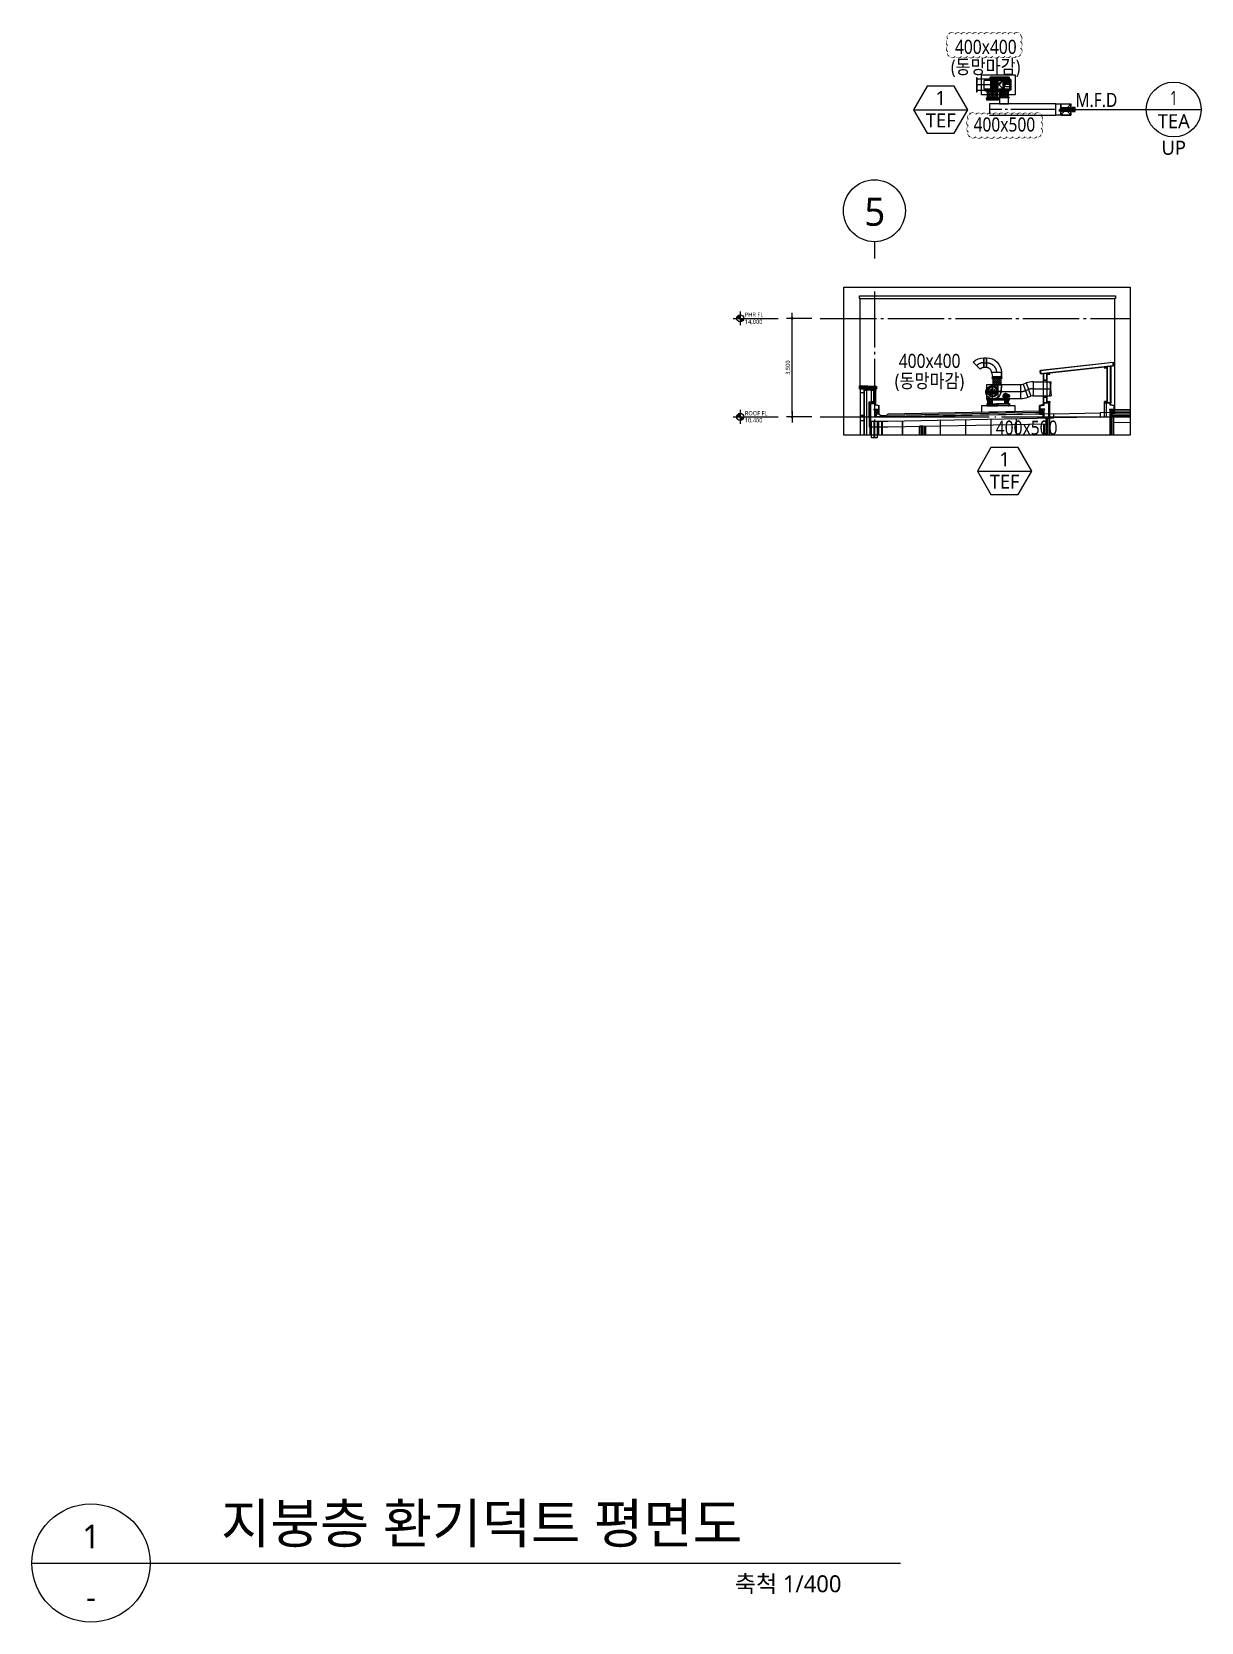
# Model space of a CAD drawing. Header units: millimetres. Extents: x 61566 to 667441, y 0 to 118800.
# Drawn here: x 566166 to 607709, y 5600 to 62110 of the extents above; entities that cross this region are included whole.
import ezdxf
from ezdxf.enums import TextEntityAlignment as Align

# ---------------------------------------------------------------- set-up
doc = ezdxf.new("R2010")
doc.units = ezdxf.units.MM
doc.header["$LTSCALE"] = 200
for name, pattern in [('CEN6', [12, 10, -0.75, 0.5, -0.75]), ('CENTER', [50.8, 31.75, -6.35, 6.35, -6.35]), ('CENTER2', [1.125, 0.75, -0.125, 0.125, -0.125]), ('HIDDEN', [0.375, 0.25, -0.125]), ('HIDDEN2', [0.1875, 0.125, -0.0625]), ('PHANTOM', [25, 20, -1, 1, -1, 1, -1]), ('PHANTOM2', [31.75, 15.875, -3.175, 3.175, -3.175, 3.175, -3.175]), ('XR-SECTION$0$CEN-GAUN', [32.2, 30, -1, 0.2, -1])]:
    doc.linetypes.add(name, pattern=pattern)
doc.layers.get('DEFPOINTS').update_dxf_attribs({"color": 137})
for name, color, linetype in [('1 EA', 3, 'Continuous'), ('1 MFD', 11, 'Continuous'), ('1 SA', 4, 'Continuous'), ('AA-MKXS', 3, 'Continuous'), ('DIM', 7, 'Continuous'), ('EQ', 11, 'Continuous'), ('LG-장비번호', 7, 'Continuous'), ('PAD', 5, 'Continuous'), ('SYM-LEVEL', 7, 'Continuous'), ('TE', 2, 'Continuous')]:
    doc.layers.add(name, color=color, linetype=linetype)
doc.layers.add('XR-SECTION$0$CEN', color=1, linetype='XR-SECTION$0$CEN-GAUN', plot=False)
doc.styles.add('SUNJIN', font='malgun.ttf')
doc.styles.add('맑은고딕', font='malgun.ttf')
doc.styles.add('스타일1', font='malgun.ttf')
doc.dimstyles.new('GAUN-100', dxfattribs={"dimscale": 100, "dimtxt": 1.5, "dimasz": 1, "dimexe": 2, "dimexo": 3, "dimgap": 0.5, "dimtad": 1, "dimdec": 0, "dimzin": 1, "dimdsep": 46, "dimlunit": 6, "dimtxsty": '맑은고딕', "dimblk": 'CJDOT', "dimcen": 0.09, "dimdle": 1, "dimclrd": 256, "dimclre": 256, "dimclrt": 3, "dimadec": 0, "dimazin": 0, "dimtfac": 1, "dimtdec": 0, "dimtix": 1, "dimtmove": 2, "dimatfit": 3, "dimldrblk": 'CJDOT', "dimfxl": 1, "dimtolj": 1, "dimtzin": 1, "dimarcsym": 0})
pattern_1 = [(45, (-90263.49, 219053.63), (-35.355339, 35.355339), [])]

msp = doc.modelspace()

# ---------------------------------------------------------------- texts
at = {"color": 9, "style": 'SUNJIN'}
msp.add_text('5', height=1000, dxfattribs=at).set_placement((596114.4, 55717.9), align=Align.MIDDLE_CENTER)
at = {"layer": '1 EA', "style": 'SUNJIN', "width": 0.85}
for s, p in [('400x400', (600057.4, 61575)), ('(동망마감)', (600052.5, 60866.8)), ('400x500', (600717.6, 58816.3)), ('400x400', (598061.9, 50416.6)), ('(동망마감)', (598057, 49708.5)), ('400x500', (601508.7, 48045))]:
    msp.add_text(s, height=500, dxfattribs=at).set_placement(p, align=Align.MIDDLE_CENTER)
at = {"layer": '1 MFD', "style": 'SUNJIN', "width": 0.85}
msp.add_text('M.F.D', height=500, dxfattribs=at).set_placement((603986.3, 59688.9), align=Align.MIDDLE_CENTER)
at = {"layer": 'AA-MKXS', "linetype": 'Continuous', "style": '스타일1'}
msp.add_text('지붕층 환기덕트 평면도', height=1400, dxfattribs=at).set_placement((572887, 8409.3))
msp.add_text('1', height=840, dxfattribs=at).set_placement((568273.8, 8224), align=Align.CENTER)
msp.add_text('축척 1/400', height=600, dxfattribs=at).set_placement((594929.7, 6964.9), align=Align.MIDDLE_RIGHT)
at = {"layer": 'AA-MKXS', "style": '스타일1'}
msp.add_text('-', height=840, dxfattribs=at).set_placement((568266.6, 6499.4), align=Align.MIDDLE)
at = {"layer": 'DEFPOINTS', "style": 'SUNJIN'}
msp.add_text('2460', height=100, dxfattribs=at).set_placement((602714.4, 59383.3), align=Align.MIDDLE_LEFT)
at = {"layer": 'TE', "color": 2, "style": 'SUNJIN'}
for s, p in [('1', (598454.9, 59759.9)), ('TEF', (598454.9, 58963.4)), ('1', (600725.8, 46922)), ('TEF', (600725.8, 46125.5))]:
    msp.add_text(s, height=500, dxfattribs=at).set_placement(p, align=Align.MIDDLE_CENTER)
at = {"layer": 'TE', "style": 'SUNJIN', "width": 0.7}
msp.add_text('1', height=500, dxfattribs=at).set_placement((606734.3, 59756.3), align=Align.MIDDLE_CENTER)
at = {"layer": 'TE', "style": 'SUNJIN'}
for s, p in [('TEA', (606734.3, 58932.7)), ('UP', (606734.3, 57990.1))]:
    msp.add_text(s, height=500, dxfattribs=at).set_placement(p, align=Align.MIDDLE_CENTER)

# ---------------------------------------------------------------- blocks, each defined once
blk = doc.blocks.new('장비번호')
at = {"layer": 'LG-장비번호', "color": 0}
blk.add_line((-516, 0), (516, 0), dxfattribs=at)
blk.add_lwpolyline([(516, 0), (258, 447), (-258, 447), (-516, 0), (-258, -447), (258, -447)], close=True, dxfattribs=at)
blk = doc.blocks.new('CJDOT')
blk.add_line((-2, 0), (2, 0))
at = {"const_width": 0.5}
blk.add_lwpolyline([(-0.25, 0, 1), (0.25, 0, 1)], format="xyb", close=True, dxfattribs=at)
blk = doc.blocks.new('*D35')
at = {"layer": 'DEFPOINTS', "color": 0, "transparency": 16777216}
for p in [(593178, 51928), (594178, 51928), (594178, 48428)]:
    blk.add_point(p, dxfattribs=at)
at = {"layer": 'DIM', "lineweight": -2, "transparency": 16777216}
for p, q in [((593878, 51928), (592978, 51928)), ((593178, 48528), (593178, 51828)), ((593878, 48428), (592978, 48428))]:
    blk.add_line(p, q, dxfattribs=at)
at = {"layer": 'DIM', "linetype": 'ByBlock', "lineweight": -2, "transparency": 16777216, "xscale": 100, "yscale": 100, "zscale": 100}
for p, rotation in [((593178, 51928), 90), ((593178, 48428), 270)]:
    blk.add_blockref('CJDOT', p, dxfattribs=dict(at, rotation=rotation))
at = {"layer": 'DIM', "color": 3, "transparency": 16777216, "insert": (593038, 50178), "char_height": 150, "attachment_point": 5, "rotation": 90, "style": '맑은고딕'}
blk.add_mtext('\\A1;3,500', dxfattribs=at)
blk = doc.blocks.new('LEVEL1')
at = {"layer": 'SYM-LEVEL'}
h = blk.add_hatch(color=6, dxfattribs=at)
edge = h.paths.add_edge_path()
edge.add_ellipse((4.9, 0), major_axis=(1.77, 1.77), ratio=1, start_angle=405, end_angle=495)
edge.add_line((2.4, 0), (4.9, 0))
edge.add_line((4.9, 0), (4.9, 2.5))
edge = h.paths.add_edge_path()
edge.add_ellipse((4.9, 0), major_axis=(1.77, 1.77), ratio=1, start_angle=225, end_angle=315)
edge.add_line((7.4, 0), (4.9, 0))
edge.add_line((4.9, 0), (4.9, -2.5))
at = {"layer": 'SYM-LEVEL', "color": 6}
for p, q in [((0, 0), (9.7, 0)), ((4.9, 4.9), (4.9, -4.9)), ((9.1, 0), (31.8, 0))]:
    blk.add_line(p, q, dxfattribs=at)
blk.add_ellipse((4.9, 0), major_axis=(1.77, 1.77), ratio=1, start_param=5.497787, end_param=11.780972, dxfattribs=at)
at = {"layer": 'SYM-LEVEL', "color": 3, "style": '스타일1'}
for tag, p in [('1층-바닥마감', (8.2, 1.1)), ('EL-+100', (8.2, -3.9))]:
    blk.add_attdef(tag, p, '', height=3, dxfattribs=at)
blk = doc.blocks.new('A$C71307C51')
for p, q in [((653, 760), (284, 760)), ((284, 751), (284, 760)), ((653, 755), (284, 755)), ((653, 751), (284, 751)), ((306, 750), (321, 511)), ((421, 205), (421, 751)), ((427, 210), (427, 751)), ((530, 700), (521, 700)), ((531, 700), (533, 700)), ((531, 700), (533, 700)), ((532, 702), (532, 711)), ((532, 699), (532, 701)), ((532, 699), (532, 701)), ((532, 698), (532, 689)), ((534, 700), (543, 700)), ((621, 745), (621, 751)), ((653, 751), (653, 760)), ((815, 210), (815, 616)), ((815, 616), (821, 616)), ((821, 245), (821, 616)), ((311, 278), (21, 278)), ((21, 245), (21, 278)), ((21, 245), (421, 245)), ((21, 205), (21, 245)), ((21, 210), (821, 210)), ((21, 205), (821, 205)), ((21, 75), (471, 75)), ((21, 0), (21, 75)), ((21, 0), (21, 75)), ((21, 70), (471, 70)), ((21, 5), (471, 5)), ((21, 0), (471, 0)), ((25, 311), (65, 401)), ((25, 311), (29, 309)), ((29, 309), (69, 400)), ((33, 320), (65, 320)), ((34, 398), (62, 398)), ((65, 401), (69, 400)), ((66, 394), (68, 393)), ((69, 398), (82, 398)), ((69, 318), (79, 318)), ((70, 398), (70, 318)), ((70, 393), (70, 323)), ((71, 369), (82, 368)), ((71, 366), (81, 364)), ((71, 350), (81, 352)), ((71, 347), (82, 347)), ((71, 308), (100, 324)), ((74, 384), (84, 379)), ((74, 332), (84, 336)), ((75, 386), (85, 384)), ((75, 329), (85, 332)), ((87, 327), (78, 318)), ((81, 400), (90, 394)), ((83, 403), (92, 398)), ((83, 278), (83, 283)), ((83, 278), (120, 278)), ((84, 321), (90, 324)), ((84, 321), (84, 318)), ((84, 318), (84, 315)), ((90, 312), (84, 315)), ((84, 309), (96, 312)), ((86, 286), (114, 286)), ((89, 328), (99, 334)), ((90, 324), (95, 321)), ((95, 315), (90, 312)), ((91, 286), (91, 278)), ((92, 415), (99, 408)), ((94, 418), (102, 411)), ((95, 318), (95, 321)), ((95, 315), (95, 318)), ((98, 313), (108, 319)), ((100, 290), (104, 304)), ((101, 286), (101, 278)), ((105, 428), (111, 419)), ((108, 430), (115, 422)), ((108, 360), (207, 360)), ((108, 356), (207, 356)), ((109, 367), (206, 367)), ((109, 349), (206, 349)), ((110, 371), (205, 371)), ((110, 345), (205, 345)), ((110, 288), (112, 297)), ((113, 378), (202, 378)), ((113, 338), (202, 338)), ((115, 382), (200, 382)), ((115, 334), (200, 334)), ((120, 282), (122, 286)), ((120, 278), (120, 280)), ((121, 437), (125, 427)), ((121, 389), (194, 389)), ((121, 326), (194, 326)), ((124, 438), (129, 429)), ((125, 393), (190, 393)), ((125, 323), (190, 323)), ((136, 400), (180, 400)), ((136, 315), (180, 315)), ((138, 443), (140, 433)), ((141, 444), (144, 434)), ((146, 404), (169, 404)), ((146, 312), (169, 312)), ((153, 447), (149, 434)), ((149, 432), (149, 420)), ((153, 440), (158, 443)), ((153, 440), (153, 437)), ((153, 437), (153, 434)), ((158, 431), (153, 434)), ((158, 443), (163, 440)), ((163, 434), (158, 431)), ((163, 437), (163, 440)), ((163, 434), (163, 437)), ((167, 434), (164, 447)), ((167, 433), (167, 420)), ((172, 434), (175, 444)), ((176, 433), (178, 443)), ((187, 429), (192, 438)), ((192, 427), (195, 437)), ((194, 286), (196, 282)), ((196, 278), (196, 280)), ((196, 278), (233, 278)), ((202, 422), (208, 430)), ((202, 286), (230, 286)), ((204, 297), (206, 288)), ((205, 419), (211, 428)), ((218, 313), (208, 319)), ((212, 304), (216, 290)), ((214, 411), (222, 418)), ((216, 324), (245, 308)), ((216, 278), (216, 286)), ((217, 408), (224, 415)), ((227, 328), (217, 334)), ((220, 312), (232, 309)), ((221, 321), (226, 324)), ((221, 321), (221, 318)), ((221, 318), (221, 315)), ((226, 312), (221, 315)), ((224, 398), (233, 403)), ((226, 394), (235, 400)), ((226, 324), (232, 321)), ((232, 315), (226, 312)), ((226, 278), (226, 286)), ((238, 318), (229, 327)), ((231, 384), (241, 386)), ((231, 332), (241, 329)), ((232, 379), (242, 384)), ((232, 336), (242, 332)), ((232, 318), (232, 321)), ((232, 315), (232, 318)), ((233, 278), (233, 283)), ((234, 347), (245, 347)), ((235, 368), (245, 369)), ((235, 364), (245, 366)), ((235, 352), (245, 350)), ((311, 245), (311, 278)), ((427, 245), (815, 245)), ((777, 481), (464, 481)), ((776, 477), (465, 477)), ((821, 75), (471, 75)), ((821, 70), (471, 70)), ((821, 5), (471, 5)), ((821, 0), (471, 0)), ((541, 477), (541, 376)), ((545, 477), (545, 374)), ((588, 496), (557, 496)), ((582, 515), (582, 507)), ((647, 485), (595, 485)), ((685, 496), (654, 496)), ((659, 515), (659, 507)), ((696, 477), (696, 374)), ((701, 477), (701, 376)), ((781, 75), (781, 74)), ((821, 245), (821, 205)), ((821, 75), (821, 0))]:
    blk.add_line(p, q)
at = {"linetype": 'CENTER'}
for p, q in [((299, 773), (299, 741)), ((468, 792), (468, 624)), ((621, 15), (621, 772)), ((638, 773), (638, 741)), ((121, 228), (121, 48)), ((121, 209), (121, 73)), ((306, 515), (880, 515)), ((593, 261), (619, 261)), ((606, 242), (606, 275)), ((721, 228), (721, 48)), ((721, 209), (721, 73))]:
    blk.add_line(p, q, dxfattribs=at)
at = {"linetype": 'HIDDEN'}
for p, q in [((316, 753), (331, 515)), ((23, 205), (21, 205)), ((26, 208), (26, 230)), ((26, 62), (26, 13)), ((57, 70), (34, 70)), ((57, 5), (34, 5)), ((58, 240), (36, 240)), ((61, 243), (61, 245)), ((421, 205), (421, 245)), ((423, 205), (421, 205)), ((421, 75), (421, 0)), ((426, 208), (426, 230)), ((426, 62), (426, 13)), ((457, 70), (434, 70)), ((457, 5), (434, 5)), ((458, 240), (436, 240)), ((461, 243), (461, 245)), ((781, 243), (781, 245)), ((784, 240), (806, 240)), ((785, 70), (808, 70)), ((785, 5), (808, 5)), ((816, 208), (816, 230)), ((816, 62), (816, 13)), ((819, 205), (821, 205))]:
    blk.add_line(p, q, dxfattribs=at)
at = {"linetype": 'CENTER2'}
for p, q in [((0, 358), (251, 358)), ((96, 271), (96, 289)), ((158, 458), (158, 277)), ((221, 271), (221, 289)), ((574, 507), (574, 460)), ((668, 507), (668, 460))]:
    blk.add_line(p, q, dxfattribs=at)
at = {"linetype": 'PHANTOM2'}
for p, q in [((41, 91), (23, 91)), ((23, 91), (23, 75)), ((218, 83), (23, 83)), ((218, 75), (23, 75)), ((51, 189), (51, 200)), ((51, 189), (191, 189)), ((51, 100), (51, 177)), ((51, 177), (72, 177)), ((56, 189), (56, 177)), ((66, 189), (70, 177)), ((81, 168), (98, 96)), ((99, 189), (103, 178)), ((141, 178), (100, 167)), ((100, 178), (141, 178)), ((100, 173), (122, 173)), ((100, 162), (132, 153)), ((141, 156), (100, 145)), ((100, 140), (132, 131)), ((141, 134), (100, 122)), ((100, 117), (132, 109)), ((141, 111), (100, 100)), ((100, 95), (142, 95)), ((101, 162), (142, 173)), ((101, 140), (142, 151)), ((101, 117), (142, 128)), ((101, 95), (142, 106)), ((110, 164), (142, 156)), ((110, 142), (142, 133)), ((110, 120), (142, 111)), ((120, 100), (141, 100)), ((142, 189), (139, 178)), ((161, 168), (144, 96)), ((191, 177), (170, 177)), ((191, 177), (170, 177)), ((175, 189), (171, 177)), ((185, 189), (185, 177)), ((191, 189), (191, 200)), ((191, 100), (191, 177)), ((218, 91), (200, 91)), ((218, 91), (218, 75)), ((641, 91), (623, 91)), ((623, 91), (623, 75)), ((818, 83), (623, 83)), ((818, 75), (623, 75)), ((651, 189), (651, 200)), ((651, 189), (791, 189)), ((651, 100), (651, 177)), ((651, 177), (672, 177)), ((656, 189), (656, 177)), ((666, 189), (670, 177)), ((681, 168), (698, 96)), ((699, 189), (703, 178)), ((741, 178), (700, 167)), ((700, 178), (741, 178)), ((700, 173), (722, 173)), ((700, 162), (732, 153)), ((741, 156), (700, 145)), ((700, 140), (732, 131)), ((741, 134), (700, 122)), ((700, 117), (732, 109)), ((741, 111), (700, 100)), ((700, 95), (742, 95)), ((701, 162), (742, 173)), ((701, 140), (742, 151)), ((701, 117), (742, 128)), ((701, 95), (742, 106)), ((710, 164), (742, 156)), ((710, 142), (742, 133)), ((710, 120), (742, 111)), ((720, 100), (741, 100)), ((742, 189), (739, 178)), ((761, 168), (744, 96)), ((791, 177), (770, 177)), ((791, 177), (770, 177)), ((775, 189), (771, 177)), ((785, 189), (785, 177)), ((791, 189), (791, 200)), ((791, 100), (791, 177)), ((818, 91), (800, 91)), ((818, 91), (818, 75))]:
    blk.add_line(p, q, dxfattribs=at)
at = {"linetype": 'Continuous'}
for p, q in [((24, 278), (24, 245)), ((308, 274), (24, 274)), ((308, 278), (308, 245)), ((550, 481), (550, 489)), ((595, 481), (595, 489)), ((647, 481), (647, 489)), ((692, 481), (692, 489))]:
    blk.add_line(p, q, dxfattribs=at)
at = {"linetype": 'PHANTOM2', "ltscale": 1.13}
for p, q in [((55, 205), (186, 205)), ((655, 205), (786, 205))]:
    blk.add_line(p, q, dxfattribs=at)
at = {"linetype": 'HIDDEN2'}
for p, q in [((61, 75), (61, 74)), ((61, 1), (61, 0)), ((461, 75), (461, 74)), ((461, 1), (461, 0)), ((781, 1), (781, 0))]:
    blk.add_line(p, q, dxfattribs=at)
for centre, radius in [((621, 515), 179), ((621, 515), 160), ((621, 515), 94.2), ((90, 318), 5.25), ((158, 358), 60), ((158, 437), 5.25), ((226, 318), 5.25), ((621, 515), 26.7), ((606, 261), 6), ((621, 515), 19.6), ((621, 515), 17.2)]:
    blk.add_circle(centre, radius)
at = {"linetype": 'CENTER'}
blk.add_circle((621, 515), 171, dxfattribs=at)
at = {"linetype": 'HIDDEN'}
blk.add_circle((532, 700), 10, dxfattribs=at)
for centre, radius, start, end in [((636, 500), 215, 4.0006, 117.3963), ((23, 208), 3, 270, 0), ((36, 230), 10, 90, 180), ((34, 62), 8, 90, 180), ((34, 13), 8, 180, 270), ((58, 243), 3, 270, 0), ((606, 530), 275, 183.1268, 273.1268), ((423, 208), 3, 270, 0), ((436, 230), 10, 90, 180), ((434, 62), 8, 90, 180), ((434, 13), 8, 180, 270), ((458, 243), 3, 270, 0), ((606, 500), 245, 273.5101, 3.5101), ((784, 243), 3, 180, 270), ((806, 230), 10, 0, 90), ((808, 62), 8, 0, 90), ((808, 13), 8, 270, 0), ((819, 208), 3, 180, 270)]:
    blk.add_arc(centre, radius, start, end, dxfattribs=at)
for centre, radius, start, end in [((641, 745), 20, 180, 268.8306), ((636, 500), 225, 4.0006, 88.8306), ((168, 356), 145, 164.9897, 194.9221), ((34, 392), 6, 90, 164.9897), ((26, 318), 2, 336, 14.9221), ((62, 400), 2, 270, 336), ((65, 325), 5, 270, 0), ((67, 391), 3, 0, 66), ((71, 367), 1.5, 87.9287, 131.1211), ((71, 367), 1.5, 228.8788, 259.2006), ((71, 349), 1.5, 99.9287, 130.0634), ((71, 349), 1.5, 229.9365, 271.2006), ((75, 385), 1.5, 59.9999, 247.2006), ((75, 331), 1.5, 95.9999, 283.2006), ((158, 358), 89, 206.457, 210), ((158, 358), 87, 206.0149, 210), ((82, 402), 1.5, 48, 235.2006), ((81, 361), 3, 357.8993, 79.2005), ((81, 355), 3, 279.9291, 2.0708), ((158, 358), 89, 210, 213.543), ((82, 399), 1, 269.9994, 55.2013), ((82, 371), 3, 267.9291, 350.0708), ((82, 344), 3, 9.8993, 91.2005), ((158, 358), 87, 210, 213.9851), ((86, 283), 3, 90, 180), ((158, 358), 74.5, 99.2981, 200.702), ((83, 377), 3, 345.8993, 67.2005), ((83, 339), 3, 291.9292, 14.0708), ((158, 358), 79, 200.9815, 218.9141), ((86, 387), 3, 255.9291, 338.0708), ((86, 329), 3, 35.8874, 103.2004), ((85, 330), 4, 314.9907, 20.7022), ((88, 392), 3, 333.8993, 55.2005), ((93, 416), 1.5, 36, 223.2006), ((94, 401), 3, 243.929, 326.0708), ((94, 292), 6, 269.9999, 345), ((97, 308), 4, 39.2979, 105.0093), ((97, 406), 3, 321.8993, 43.2005), ((97, 338), 4, 300.0001, 18.4459), ((158, 358), 74.5, 219.2979, 320.702), ((104, 413), 3, 231.929, 314.0708), ((101, 305), 3, 345.0002, 42.7507), ((107, 429), 1.5, 24, 211.2007), ((107, 289), 3, 270, 345), ((158, 356), 49.5, 166.8851, 175.4028), ((158, 360), 49.5, 184.5972, 193.1149), ((110, 315), 4, 41.5548, 120), ((108, 417), 3, 309.8993, 31.2005), ((158, 356), 49.5, 153.2842, 162.3734), ((158, 360), 49.5, 197.6266, 206.7158), ((109, 297), 3, 345.0001, 51.1356), ((114, 280), 6, 0, 90), ((117, 423), 3, 219.9289, 302.0708), ((158, 356), 49.5, 137.7608, 148.2999), ((158, 360), 49.5, 211.7001, 222.2392), ((123, 438), 1.5, 12, 199.2007), ((127, 283), 6, 67.6564, 150), ((122, 426), 3, 297.8993, 19.2005), ((158, 356), 49.5, 116.5059, 131.5709), ((158, 360), 49.5, 228.4291, 243.4941), ((131, 431), 3, 207.9289, 290.0708), ((140, 443), 1.5, 0, 187.2007), ((137, 432), 3, 285.8993, 7.2005), ((147, 435), 3, 195.9289, 263.7258), ((158, 358), 79, 80.9815, 98.914), ((145, 435), 4, 279.2982, 345.0093), ((145, 420), 4, 281.5548, 360), ((158, 356), 49.5, 76.119, 103.881), ((158, 360), 49.5, 256.119, 283.881), ((158, 358), 87, 90, 93.9851), ((158, 358), 89, 90, 93.543), ((158, 358), 89, 86.457, 90), ((158, 358), 87, 86.0149, 90), ((171, 435), 4, 194.9907, 260.7022), ((171, 420), 4, 180, 258.4459), ((169, 435), 3, 276.2742, 344.0711), ((158, 358), 74.5, 0, 80.702), ((176, 443), 1.5, 352.7993, 180), ((179, 432), 3, 172.7994, 254.1007), ((158, 356), 49.5, 48.4291, 63.4941), ((158, 360), 49.5, 296.5059, 311.5709), ((185, 431), 3, 249.9293, 332.0711), ((189, 283), 6, 30, 112.3436), ((194, 426), 3, 160.7994, 242.1006), ((194, 438), 1.5, 340.7993, 168), ((158, 356), 49.5, 31.7001, 42.2392), ((158, 360), 49.5, 317.7608, 328.2999), ((202, 280), 6, 90, 180), ((199, 423), 3, 237.9292, 320.0711), ((158, 356), 49.5, 17.6266, 26.7158), ((158, 360), 49.5, 333.2842, 342.3734), ((206, 315), 4, 60, 138.4458), ((207, 297), 3, 128.8644, 194.9998), ((208, 417), 3, 148.7994, 230.1007), ((158, 356), 49.5, 4.5972, 13.1149), ((158, 360), 49.5, 346.8851, 355.4028), ((209, 289), 3, 195, 270.0001), ((209, 429), 1.5, 328.7994, 156), ((212, 413), 3, 225.9292, 308.071), ((215, 305), 3, 137.2493, 194.9997), ((219, 338), 4, 161.5548, 240), ((219, 406), 3, 136.7995, 218.1007), ((219, 308), 4, 74.9907, 140.7021), ((222, 292), 6, 195.0001, 270.0001), ((158, 358), 79, 320.9815, 338.9141), ((222, 401), 3, 213.9292, 296.071), ((223, 416), 1.5, 316.7994, 144), ((228, 392), 3, 124.7995, 206.1006), ((230, 387), 3, 201.9292, 284.071), ((158, 358), 74.5, 339.2979, 360), ((230, 329), 3, 76.7995, 144.1126), ((232, 330), 4, 159.2978, 225.0093), ((232, 330), 4, 159.2978, 225.0093), ((233, 377), 3, 112.7995, 194.1006), ((233, 339), 3, 165.9292, 248.0708), ((158, 358), 87, 326.0149, 330), ((230, 283), 3, 0, 90), ((234, 371), 3, 189.9292, 272.0709), ((234, 344), 3, 88.7995, 170.1007), ((158, 358), 89, 326.457, 330), ((234, 402), 1.5, 304.7994, 132), ((236, 361), 3, 100.7995, 182.1007), ((236, 355), 3, 177.9292, 260.0708), ((158, 358), 87, 330, 333.9851), ((158, 358), 89, 330, 333.543), ((241, 385), 1.5, 292.7994, 120), ((241, 331), 1.5, 256.7994, 84.0001), ((245, 367), 1.5, 280.7994, 108), ((245, 349), 1.5, 268.7994, 96.0001), ((606, 530), 285, 183.1268, 273.017), ((557, 489), 6.89, 90, 180), ((572, 507), 10.3, 270, 0), ((621, 515), 38.4, 0, 180), ((588, 489), 6.89, 0, 90), ((606, 500), 255, 273.3723, 3.5101), ((654, 489), 6.89, 90, 180), ((670, 507), 10.3, 180, 270), ((685, 489), 6.89, 0, 90)]:
    blk.add_arc(centre, radius, start, end)
at = {"linetype": 'PHANTOM2'}
for centre, radius, start, end in [((41, 100), 9.35, 270, 0), ((55, 200), 4.64, 90, 180), ((72, 168), 9.35, 0, 90), ((100, 176), 2.62, 90, 270), ((100, 164), 2.62, 105.0148, 285.1347), ((100, 142), 2.62, 105.0148, 285.1347), ((100, 120), 2.62, 105.0148, 285.1347), ((100, 98), 2.62, 105.0148, 285.1347), ((100, 97), 1.86, 193.3046, 270), ((141, 176), 2.62, 285.1347, 90), ((141, 98), 2.62, 270, 90), ((141, 153), 2.62, 285.1347, 75.3262), ((141, 131), 2.62, 285.1347, 75.3262), ((141, 109), 2.62, 285.1347, 75.3262), ((142, 97), 1.86, 270, 346.6954), ((170, 168), 9.35, 90, 180), ((186, 200), 4.64, 0, 90), ((200, 100), 9.35, 180, 270), ((641, 100), 9.35, 270, 0), ((655, 200), 4.64, 90, 180), ((672, 168), 9.35, 0, 90), ((700, 176), 2.62, 90, 270), ((700, 164), 2.62, 105.0148, 285.1347), ((700, 142), 2.62, 105.0148, 285.1347), ((700, 120), 2.62, 105.0148, 285.1347), ((700, 98), 2.62, 105.0148, 285.1347), ((700, 97), 1.86, 193.3046, 270), ((741, 176), 2.62, 285.1347, 90), ((741, 98), 2.62, 270, 90), ((741, 153), 2.62, 285.1347, 75.3262), ((741, 131), 2.62, 285.1347, 75.3262), ((741, 109), 2.62, 285.1347, 75.3262), ((742, 97), 1.86, 270, 346.6954), ((770, 168), 9.35, 90, 180), ((786, 200), 4.64, 0, 90), ((800, 100), 9.35, 180, 270)]:
    blk.add_arc(centre, radius, start, end, dxfattribs=at)
at = {"linetype": 'HIDDEN2'}
for centre, start, end in [((57, 74), 270, 0), ((57, 1), 0, 90), ((457, 74), 270, 0), ((457, 1), 0, 90), ((785, 74), 180, 270), ((785, 1), 90, 180)]:
    blk.add_arc(centre, 4, start, end, dxfattribs=at)
for p in [(119, 278), (158, 447), (197, 278), (248, 358), (251, 358)]:
    blk.add_point(p)
blk = doc.blocks.new('1 DT-90-EL')
at = {"color": 0}
blk.add_lwpolyline([(-150, -100), (-50, -100, -0.414214), (0, -50), (0, 50, 0.414214)], format="xyb", close=True, dxfattribs=at)
blk.add_lwpolyline([(0, -50), (0, -50)])
at = {"color": 1, "linetype": 'CENTER', "ltscale": 2}
blk.add_arc((0, -100), 100, 90, 180, dxfattribs=at)
blk = doc.blocks.new('A$C70D44EF3')
for p, q in [((0, 455), (0, 67)), ((0, 455), (400, 455)), ((0, 411), (240, 411)), ((0, 405), (240, 405)), ((240, 117), (0, 117)), ((0, 111), (240, 111)), ((0, 67), (400, 67)), ((50, 405), (50, 117)), ((68, 539), (737, 539)), ((68, 539), (68, 487)), ((71, 539), (71, 487)), ((77, 494), (77, 531)), ((157, 494), (157, 531)), ((240, 441), (240, 81)), ((240, 441), (680, 441)), ((240, 81), (680, 81)), ((270, 411), (270, 111)), ((270, 411), (650, 411)), ((270, 411), (650, 411)), ((270, 111), (650, 111)), ((650, 111), (270, 111)), ((400, 455), (406, 455)), ((400, 411), (650, 411)), ((400, 111), (650, 111)), ((400, 67), (450, 67)), ((633, 478), (406, 478)), ((406, 478), (406, 441)), ((451, 81), (451, 45)), ((849, 45), (451, 45)), ((849, 37), (451, 37)), ((451, 37), (451, 21)), ((849, 21), (451, 21)), ((460, 376), (650, 376)), ((633, 472), (567, 472)), ((567, 472), (567, 441)), ((570, 494), (570, 531)), ((579, 448), (583, 455)), ((583, 442), (579, 448)), ((583, 455), (590, 455)), ((590, 442), (583, 442)), ((590, 455), (594, 448)), ((594, 448), (590, 442)), ((633, 494), (633, 461)), ((633, 376), (633, 411)), ((650, 411), (650, 111)), ((668, 494), (668, 461)), ((894, 478), (668, 478)), ((734, 472), (668, 472)), ((680, 441), (680, 81)), ((680, 424), (734, 424)), ((680, 411), (945, 411)), ((680, 111), (945, 111)), ((706, 448), (710, 455)), ((710, 442), (706, 448)), ((710, 455), (717, 455)), ((717, 442), (710, 442)), ((717, 455), (721, 448)), ((721, 448), (717, 442)), ((730, 494), (730, 531)), ((730, 494), (730, 531)), ((734, 472), (734, 424)), ((735, 486), (735, 539)), ((737, 486), (737, 539)), ((849, 45), (849, 111)), ((849, 67), (900, 67)), ((849, 21), (849, 37)), ((894, 478), (894, 411)), ((894, 455), (900, 455)), ((894, 441), (894, 411)), ((894, 441), (900, 441)), ((894, 81), (894, 111)), ((894, 81), (900, 81)), ((900, 455), (900, 411)), ((900, 67), (900, 111)), ((945, 111), (945, 411))]:
    blk.add_line(p, q)
at = {"linetype": 'HIDDEN'}
blk.add_line((6, 405), (6, 117), dxfattribs=at)
at = {"linetype": 'PHANTOM'}
for p, q in [((17, 362), (19, 441)), ((19, 283), (17, 362)), ((23, 441), (19, 441)), ((19, 283), (23, 283)), ((20, 437), (32, 443)), ((20, 437), (32, 443)), ((20, 437), (33, 443)), ((20, 362), (20, 437)), ((20, 288), (20, 362)), ((29, 283), (20, 288)), ((30, 283), (20, 288)), ((20, 279), (214, 279)), ((20, 234), (20, 279)), ((21, 446), (21, 460)), ((52, 460), (21, 460)), ((213, 446), (21, 446)), ((22, 465), (22, 460)), ((23, 441), (23, 446)), ((23, 283), (141, 283)), ((23, 279), (23, 283)), ((24, 466), (35, 466)), ((26, 460), (26, 465)), ((26, 437), (37, 443)), ((26, 362), (26, 437)), ((26, 288), (26, 362)), ((35, 283), (26, 288)), ((28, 437), (39, 443)), ((28, 362), (28, 437)), ((28, 288), (28, 362)), ((36, 283), (28, 288)), ((33, 441), (33, 443)), ((33, 283), (33, 284)), ((34, 460), (34, 465)), ((46, 443), (36, 437)), ((36, 362), (36, 437)), ((36, 288), (36, 362)), ((36, 288), (44, 283)), ((37, 465), (37, 460)), ((38, 437), (48, 443)), ((38, 362), (38, 437)), ((38, 288), (38, 362)), ((46, 283), (38, 288)), ((39, 439), (39, 443)), ((39, 283), (39, 286)), ((48, 362), (48, 443)), ((48, 283), (48, 362)), ((57, 443), (50, 437)), ((50, 362), (50, 437)), ((50, 288), (50, 362)), ((50, 288), (56, 283)), ((52, 437), (61, 443)), ((52, 362), (52, 437)), ((52, 288), (52, 362)), ((59, 283), (52, 288)), ((181, 460), (54, 460)), ((55, 463), (79, 465)), ((179, 199), (55, 199)), ((61, 362), (61, 443)), ((61, 283), (61, 362)), ((72, 443), (67, 437)), ((67, 362), (67, 437)), ((67, 288), (67, 362)), ((67, 288), (71, 283)), ((69, 437), (77, 443)), ((69, 362), (69, 437)), ((69, 288), (69, 362)), ((75, 283), (69, 288)), ((77, 283), (77, 443)), ((82, 468), (82, 476)), ((82, 465), (153, 465)), ((151, 478), (84, 478)), ((88, 443), (85, 437)), ((85, 288), (85, 437)), ((85, 288), (87, 283)), ((88, 437), (93, 443)), ((88, 288), (88, 437)), ((92, 283), (88, 288)), ((93, 283), (93, 443)), ((93, 283), (93, 303)), ((105, 531), (105, 481)), ((105, 531), (129, 531)), ((105, 481), (117, 481)), ((105, 478), (105, 481)), ((106, 443), (105, 437)), ((105, 321), (105, 437)), ((105, 288), (105, 321)), ((105, 288), (106, 283)), ((108, 437), (110, 443)), ((108, 321), (108, 437)), ((108, 288), (108, 321)), ((110, 283), (108, 288)), ((110, 283), (110, 443)), ((117, 481), (130, 481)), ((130, 481), (117, 481)), ((124, 283), (124, 443)), ((126, 437), (124, 443)), ((124, 283), (126, 288)), ((126, 321), (126, 437)), ((126, 288), (126, 321)), ((128, 443), (129, 437)), ((129, 531), (129, 481)), ((129, 531), (129, 481)), ((129, 321), (129, 437)), ((129, 288), (129, 321)), ((129, 288), (129, 283)), ((130, 478), (130, 481)), ((142, 283), (142, 443)), ((146, 437), (142, 443)), ((142, 283), (142, 303)), ((143, 283), (146, 288)), ((146, 443), (149, 437)), ((146, 288), (146, 437)), ((149, 288), (147, 283)), ((149, 288), (149, 437)), ((153, 468), (153, 476)), ((180, 463), (155, 465)), ((157, 283), (157, 443)), ((165, 437), (157, 443)), ((159, 283), (165, 288)), ((162, 443), (168, 437)), ((168, 288), (164, 283)), ((165, 362), (165, 437)), ((165, 288), (165, 362)), ((168, 362), (168, 437)), ((168, 288), (168, 362)), ((173, 362), (173, 443)), ((182, 437), (173, 443)), ((173, 283), (173, 362)), ((175, 283), (182, 288)), ((177, 443), (184, 437)), ((184, 288), (179, 283)), ((182, 362), (182, 437)), ((182, 288), (182, 362)), ((183, 460), (213, 460)), ((184, 362), (184, 437)), ((184, 288), (184, 362)), ((196, 437), (186, 443)), ((186, 362), (186, 443)), ((186, 283), (186, 362)), ((188, 283), (196, 288)), ((189, 443), (198, 437)), ((198, 288), (191, 283)), ((195, 439), (195, 443)), ((207, 437), (195, 443)), ((195, 283), (195, 286)), ((196, 362), (196, 437)), ((196, 288), (196, 362)), ((197, 465), (197, 460)), ((208, 437), (197, 443)), ((198, 362), (198, 437)), ((198, 288), (198, 362)), ((198, 283), (207, 288)), ((210, 466), (199, 466)), ((200, 283), (208, 288)), ((201, 460), (201, 465)), ((201, 441), (201, 443)), ((214, 437), (201, 443)), ((201, 283), (201, 284)), ((214, 437), (202, 443)), ((214, 437), (202, 443)), ((204, 283), (214, 288)), ((205, 283), (214, 288)), ((207, 362), (207, 437)), ((207, 288), (207, 362)), ((208, 362), (208, 437)), ((208, 288), (208, 362)), ((209, 460), (209, 465)), ((212, 465), (212, 460)), ((212, 441), (212, 446)), ((212, 441), (215, 441)), ((212, 279), (212, 283)), ((215, 283), (212, 283)), ((213, 446), (213, 460)), ((214, 362), (214, 437)), ((214, 288), (214, 362)), ((214, 234), (214, 279)), ((217, 362), (215, 441)), ((215, 283), (217, 362))]:
    blk.add_line(p, q, dxfattribs=at)
at = {"linetype": 'CENTER'}
blk.add_line((751, 512), (52, 512), dxfattribs=at)
at = {"linetype": 'Continuous'}
for p, q in [((157, 531), (77, 531)), ((157, 494), (77, 494)), ((460, 376), (460, 171)), ((650, 171), (460, 171)), ((467, 376), (467, 171)), ((481, 376), (481, 171)), ((502, 376), (502, 171)), ((530, 376), (530, 171)), ((565, 376), (565, 171)), ((570, 531), (730, 531)), ((570, 494), (730, 494)), ((607, 376), (607, 171))]:
    blk.add_line(p, q, dxfattribs=at)
for centre in [(252, 429), (252, 317), (252, 205), (252, 93), (391, 429), (391, 93), (529, 429), (529, 93), (668, 429), (668, 317), (668, 205), (668, 93)]:
    blk.add_circle(centre, 5)
at = {"linetype": 'PHANTOM'}
for centre, radius, start, end in [((55, 234), 35, 180, 270), ((24, 463), 2.41, 90, 136.5642), ((24, 463), 2.41, 43.4358, 90), ((30, 455), 11, 90, 111.3237), ((30, 455), 11, 68.6763, 90), ((35, 463), 2.41, 90, 136.5642), ((35, 463), 2.41, 43.4358, 90), ((51, 445), 15, 111.3306, 176.1774), ((52, 462), 2, 270, 0), ((55, 462), 1, 94.0856, 179.9999), ((79, 468), 3, 274.0856, 0.0002), ((84, 476), 2, 90, 180), ((151, 476), 2, 0, 90), ((156, 468), 3, 179.9998, 265.9144), ((179, 234), 35, 270, 0), ((180, 462), 1, 0.0001, 85.9144), ((183, 462), 2, 180, 270), ((183, 445), 15, 3.8226, 68.6694), ((199, 463), 2.41, 90, 136.5642), ((199, 463), 2.41, 43.4358, 90), ((205, 455), 11, 90, 111.3237), ((205, 455), 11, 68.6763, 90), ((210, 463), 2.41, 90, 136.5642), ((210, 463), 2.41, 43.4358, 90)]:
    blk.add_arc(centre, radius, start, end, dxfattribs=at)
for centre, radius, start, end in [((453, 41), 4.49, 117.1266, 242.8734), ((445, 167), 57.7, 284.6962, 3.8086), ((650, 758), 298, 260.5996, 279.4004), ((650, 139), 298, 80.5996, 84.2195), ((847, 41), 4.49, 297.1266, 62.8734)]:
    blk.add_arc(centre, radius, start, end)

# ---------------------------------------------------------------- dimensions: what is measured, and where the dimension line sits
at = {"layer": 'DIM'}
dim = msp.add_linear_dim(base=(593178.5, 51927.9), p1=(594178.5, 48427.9), p2=(594178.5, 51927.9), angle=270, dimstyle='GAUN-100', dxfattribs=at)
dim.commit()
dim.dimension.update_dxf_attribs({"geometry": '*D35', "text_midpoint": (593038.4, 50177.9)})

# ---------------------------------------------------------------- hatches: boundary and pattern name
h = msp.add_hatch()
h.set_pattern_fill('_U', color=1, scale=55, angle=135, style=0, double=1, pattern_type=0)
h.set_pattern_definition([(45, (563666.37, 76441.79), (-38.89087, 38.89087), []), (135, (563666.37, 76441.79), (-38.89087, -38.89087), [])])
edge = h.paths.add_edge_path()
edge.add_arc((599568.1, 59861), 541.7, -12.2564, 12.2564, ccw=False)
edge.add_line((600097.5, 59746), (600497.5, 59746))
edge.add_arc((601027.2, 59859.3), 541.7, 167.56049, 192.07317, ccw=False)
edge.add_line((600498.2, 59976), (600097.5, 59976))
h = msp.add_hatch()
h.set_pattern_fill('_U', color=1, scale=55, angle=45, style=0, double=1, pattern_type=0)
h.set_pattern_definition([(45, (563249.745, 76471.525), (-38.89087, 38.89087), []), (135, (563249.745, 76471.525), (-38.89087, -38.89087), [])])
edge = h.paths.add_edge_path()
edge.add_arc((601392.2, 59890.7), 541.7, 167.7436, 192.2564)
edge.add_line((600862.9, 59775.7), (600542.9, 59775.7))
edge.add_arc((600013.1, 59889), 541.7, 347.92683, 372.43951)
edge.add_line((600542.1, 60005.7), (600862.9, 60005.7))
h = msp.add_hatch()
h.set_pattern_fill('_U', color=1, scale=55, angle=315, style=0, double=1, pattern_type=0)
h.set_pattern_definition([(225, (637549.08, 33107.643), (38.89087, -38.89087), []), (315, (637549.08, 33107.643), (38.89087, 38.89087), [])])
edge = h.paths.add_edge_path()
edge.add_arc((601140.1, 49688.4), 541.7, 167.7436, 192.2564, ccw=False)
edge.add_line((600610.7, 49803.4), (600300.7, 49803.4))
edge.add_arc((599771, 49690.1), 541.7, -12.43951, 12.07317, ccw=False)
edge.add_line((600300, 49573.4), (600610.7, 49573.4))
at = {"ltscale": 3}
h = msp.add_hatch(dxfattribs=at)
h.set_pattern_fill('ANSI31', color=9, scale=400, style=0)
h.set_pattern_definition([(45, (-98628.49, 219053.63), (-35.355339, 35.355339), [])])
h.paths.add_polyline_path([(596255, 48697.9), (596165, 48697.9), (596165, 48527.9), (596255, 48527.9)])
at = {"ltscale": 2}
h = msp.add_hatch(dxfattribs=at)
h.set_pattern_fill('ANSI31', color=9, scale=400, style=0)
h.set_pattern_definition(pattern_1)
h.paths.add_polyline_path([(601990, 48697.9), (602080, 48697.9), (602080, 48527.9), (601990, 48527.9)])
h = msp.add_hatch()
h.set_pattern_fill('ANSI31', color=9, scale=400, style=0)
h.set_pattern_definition(pattern_1)
h.paths.add_polyline_path([(604620, 48697.9), (604530, 48697.9), (604530, 48527.9), (604620, 48527.9)])

# ---------------------------------------------------------------- linework, layer by layer
at = {"color": 9}
for p, q in [((596100, 54652.2), (596100, 54052.2)), ((595600, 52627.9), (604635, 52627.9)), ((602005.6, 49955.2), (601994.6, 50054.6)), ((602334.9, 49941.5), (602230, 49980.1)), ((602329.4, 49991.2), (602235.5, 49930.4)), ((604370, 50167.6), (604265.1, 50206.3)), ((604364.5, 50217.3), (604270.6, 50156.6)), ((601970, 48630.5), (596575, 48527.9)), ((602110, 48864.1), (601970, 48834.1)), ((601970, 48527.9), (601970, 48834.1)), ((601990, 48527.9), (601990, 48697.9)), ((601990, 48647.9), (602080, 48647.9)), ((602080, 48527.9), (602080, 48697.9)), ((602110, 48864.1), (602110, 48927.9)), ((602330, 48977.9), (602230, 48927.9)), ((602330, 48927.9), (602230, 48977.9)), ((602330, 48427.9), (602330, 48977.9)), ((604280, 48427.9), (604280, 48977.9)), ((604280, 48977.9), (604380, 48927.9)), ((604280, 48927.9), (604380, 48977.9)), ((604500, 48864.1), (604500, 48927.9)), ((604500, 48864.1), (604640, 48834.1)), ((604530, 48527.9), (604530, 48697.9)), ((604620, 48647.9), (604530, 48647.9)), ((604620, 48527.9), (604620, 48697.9)), ((604640, 48527.9), (604640, 48834.1)), ((605185.2, 48691.6), (604640, 48681.2)), ((605185.2, 48641.6), (604640, 48631.2)), ((601970, 48580.5), (596576, 48478)), ((601970, 48527.9), (602080, 48527.9)), ((601990, 48587.9), (602080, 48587.9)), ((602130, 48527.9), (602080, 48527.9)), ((602080, 48527.9), (602080, 48427.9)), ((602080, 48508.7), (602112, 48527.9)), ((602080, 48486.3), (602130, 48516.3)), ((602080, 48463.8), (602130, 48493.8)), ((602080, 48441.4), (602130, 48471.4)), ((602130, 48427.9), (602080, 48427.9)), ((602089, 48427.9), (602130, 48448.9)), ((602115, 47774.8), (602115, 48183.1)), ((602127.5, 48183.4), (602127.5, 47774.8)), ((602140, 47774.8), (602140, 48183.6)), ((602262.5, 47774.8), (602262.5, 48377.9)), ((602475, 48540), (604125, 48571.4)), ((602475, 48390), (602475, 48540)), ((604125, 48421.4), (602475, 48390)), ((604125, 48571.4), (604125, 48421.4)), ((604480, 48527.9), (604530, 48527.9)), ((604530, 48486.3), (604480, 48516.3)), ((604530, 48463.8), (604480, 48493.8)), ((604521, 48427.9), (604480, 48448.9)), ((604480, 48427.9), (604530, 48427.9)), ((604530, 48508.7), (604498, 48527.9)), ((604620, 48587.9), (604530, 48587.9)), ((605185.2, 48527.9), (604530, 48527.9)), ((604640, 48527.9), (604530, 48527.9)), ((604530, 48527.9), (604530, 48427.9)), ((604537.5, 47774.8), (604537.5, 48427.9))]:
    msp.add_line(p, q, dxfattribs=at)
at = {"color": 15, "linetype": 'CEN6'}
for p, q in [((596100, 52888), (596100, 47774.8)), ((594178.5, 51927.9), (605185.2, 51927.9))]:
    msp.add_line(p, q, dxfattribs=at)
at = {"color": 9, "ltscale": 3}
for p, q in [((595600, 49495.8), (595571.2, 49526.7)), ((595735, 49427.9), (595585, 49427.9)), ((595600, 49432), (595600, 49495.8)), ((595734.5, 49284.9), (595600, 49284.9)), ((595628.4, 49494.2), (595601.6, 49467.4)), ((595601.6, 49494.2), (595628.4, 49467.4)), ((595606.6, 49433.9), (595607, 49433.9)), ((595606.6, 49428.5), (595606.6, 49433.9)), ((595608, 49428.5), (595606.6, 49428.5)), ((595606.6, 49427.3), (595608, 49427.3)), ((595606.6, 49421.9), (595606.6, 49427.3)), ((595607, 49421.9), (595606.6, 49421.9)), ((595607, 49433.9), (595610, 49430.9)), ((595610, 49424.9), (595607, 49421.9)), ((595608, 49427.3), (595608, 49428.5)), ((595610, 49430.9), (595610, 49424.9)), ((595611.2, 49424.9), (595611.2, 49430.9)), ((595622.8, 49448.3), (595626.2, 49444.9)), ((595622.8, 49447.2), (595625.8, 49444.2)), ((595622.8, 49436.7), (595625.8, 49439.7)), ((595622.8, 49435.5), (595626.2, 49438.9)), ((595622.8, 49434.3), (595626.2, 49430.9)), ((595622.8, 49433.2), (595625.8, 49430.2)), ((595622.8, 49422.7), (595625.8, 49425.7)), ((595623.6, 49422.3), (595626.2, 49424.9)), ((595626.2, 49444.9), (595626.2, 49438.9)), ((595626.2, 49430.9), (595626.2, 49424.9)), ((595629, 49471.2), (595629, 49471.2)), ((596150, 49449.1), (595629.5, 49465.8)), ((596120, 49480.1), (595630, 49495.8)), ((595630, 49477.9), (595630, 49495.8)), ((596085, 49427.9), (595735, 49427.9)), ((595735, 49427.9), (595835, 49377.9)), ((595735, 49377.9), (595835, 49427.9)), ((596070, 49377.9), (595735, 49377.9)), ((595835, 47774.8), (595835, 49377.9)), ((595985, 49427.9), (595985, 48907.9)), ((595985, 49427.9), (596085, 49377.9)), ((595985, 49377.9), (596085, 49427.9)), ((596120, 49477.9), (596120, 49480.1)), ((596148.4, 49478.5), (596121.6, 49451.7)), ((596121.6, 49478.5), (596148.4, 49451.7)), ((596150, 49480.1), (596178.8, 49506.8)), ((596150, 49429.2), (596150, 49479)), ((595915, 48957.9), (596085, 48957.9)), ((595915, 48427.9), (595915, 48957.9)), ((595985, 48957.9), (596085, 48907.9)), ((595985, 48907.9), (596085, 48957.9)), ((596135, 48864.1), (596135, 48907.9)), ((596135, 48864.1), (596275, 48834.1)), ((596165, 48527.9), (596165, 48697.9)), ((596255, 48647.9), (596165, 48647.9)), ((596255, 48527.9), (596255, 48697.9)), ((596275, 48527.9), (596275, 48834.1)), ((595735, 48427.9), (595585, 48427.9)), ((595735, 48427.9), (595585, 48427.9)), ((595734.5, 48284.9), (595600, 48284.9)), ((595603.3, 48463.4), (595603.3, 48454.2)), ((595617.3, 48463.4), (595603.3, 48463.4)), ((595617.3, 48454.2), (595603.3, 48454.2)), ((595603.3, 48453.2), (595603.3, 48444.9)), ((595617.3, 48453.2), (595603.3, 48453.2)), ((595606.6, 48433.9), (595607, 48433.9)), ((595606.6, 48428.5), (595606.6, 48433.9)), ((595608, 48428.5), (595606.6, 48428.5)), ((595606.6, 48427.3), (595608, 48427.3)), ((595606.6, 48421.9), (595606.6, 48427.3)), ((595607, 48421.9), (595606.6, 48421.9)), ((595614, 48441.6), (595606.7, 48441.6)), ((595607, 48433.9), (595610, 48430.9)), ((595610, 48424.9), (595607, 48421.9)), ((595608, 48427.3), (595608, 48428.5)), ((595610, 48430.9), (595610, 48424.9)), ((595611.2, 48424.9), (595611.2, 48430.9)), ((595617.3, 48463.4), (595617.3, 48454.2)), ((595617.3, 48453.2), (595617.3, 48444.9)), ((595622.8, 48448.3), (595626.2, 48444.9)), ((595622.8, 48447.2), (595625.8, 48444.2)), ((595622.8, 48436.7), (595625.8, 48439.7)), ((595622.8, 48435.5), (595626.2, 48438.9)), ((595622.8, 48434.3), (595626.2, 48430.9)), ((595622.8, 48433.2), (595625.8, 48430.2)), ((595622.8, 48422.7), (595625.8, 48425.7)), ((595623.6, 48422.3), (595626.2, 48424.9)), ((595626.2, 48444.9), (595626.2, 48438.9)), ((595626.2, 48430.9), (595626.2, 48424.9)), ((595629, 48471.2), (595629, 48471.2)), ((596115, 48527.9), (596165, 48527.9)), ((596165, 48486.3), (596115, 48516.3)), ((596165, 48463.8), (596115, 48493.8)), ((596165, 48441.4), (596115, 48471.4)), ((596156, 48427.9), (596115, 48448.9)), ((596115, 48427.9), (596165, 48427.9)), ((596165, 48508.7), (596133, 48527.9)), ((596255, 48587.9), (596165, 48587.9)), ((596275, 48527.9), (596165, 48527.9)), ((596165, 48527.9), (596165, 48427.9)), ((596275, 48527.9), (596325, 48477.9)), ((596325, 48477.9), (596525, 48477.9)), ((596350, 48277.9), (596350, 47774.8)), ((596362.5, 48277.9), (596362.5, 47774.8)), ((596375, 48277.9), (596375, 47774.8)), ((596525, 48477.9), (596575, 48527.9)), ((597762.5, 48093.9), (597762.5, 47774.8)), ((597885, 48102.8), (597885, 47774.8)), ((597897.5, 47774.8), (597897.5, 48103)), ((597910, 48103.2), (597910, 47774.8))]:
    msp.add_line(p, q, dxfattribs=at)
for points in [[(600509.5, 60006.3), (600050.5, 60006.3), (600050.5, 60015.3), (600509.5, 60015.3)], [(600510.9, 60005.7), (600889.9, 60005.7), (600889.9, 60014.7), (600510.9, 60014.7)], [(600529.5, 59746), (600070.5, 59746), (600070.5, 59736), (600529.5, 59736)], [(600510.9, 59775.7), (600889.9, 59775.7), (600889.9, 59765.7), (600510.9, 59765.7)], [(600268.7, 49803.4), (600637.7, 49803.4), (600637.7, 49813.4), (600268.7, 49813.4)], [(600268.7, 49573.4), (600637.7, 49573.4), (600637.7, 49564.4), (600268.7, 49564.4)]]:
    msp.add_lwpolyline(points, close=True)
at = {"color": 1}
for points in [[(600097.5, 59976, -0.107367), (600097.5, 59746), (600497.5, 59746, -0.1073665), (600498.2, 59976)], [(600862.9, 60005.7, 0.107367), (600862.9, 59775.7), (600542.9, 59775.7, 0.1073665), (600542.1, 60005.7)], [(600610.7, 49573.4, -0.107367), (600610.7, 49803.4), (600300.7, 49803.4, -0.1073665), (600300, 49573.4)]]:
    msp.add_lwpolyline(points, format="xyb", close=True, dxfattribs=at)
for points in [[(600497.5, 59686), (600097.5, 59686), (600097.5, 59736), (600497.5, 59736), (600497.5, 59686)], [(600542.9, 59550), (600862.9, 59550), (600862.9, 59765.7), (600542.9, 59765.7), (600542.9, 59550)]]:
    msp.add_lwpolyline(points)
at = {"color": 9}
for points in [[(595600, 49527), (595600, 52627.9), (595570, 52627.9), (595570, 52727.9), (604665.6, 52727.9), (604665.6, 52627.9), (604635, 52627.9), (604635, 48835.2)], [(604580.6, 50367.1), (604594.4, 50242.8), (602005.6, 49955.2), (601991.8, 50079.4), (604580.6, 50367.1)], [(604587.5, 50305), (604583.5, 50304.5), (604577.1, 50362.7), (601996.2, 50075.9), (602009.1, 49959.6), (604590, 50246.4), (604583.5, 50304.5), (604587.5, 50305)], [(602105, 49967.9), (602230, 49980.1), (602230, 49727.9), (602105, 49727.9), (602105, 49967.9)], [(602167.5, 49967.9), (602167.5, 49963.9), (602109, 49963.9), (602109, 49731.9), (602226, 49731.9), (602226, 49976.1), (602167.5, 49963.9), (602167.5, 49967.9)], [(604495, 48927.9), (604370, 48927.9), (604370, 50217.9), (604495, 50231.8), (604495, 48927.9)], [(604432.5, 48927.9), (604432.5, 48931.9), (604491, 48931.9), (604491, 50227.8), (604374, 50213.9), (604374, 48931.9), (604432.5, 48931.9), (604432.5, 48927.9)], [(602475, 48540), (596576, 48427.9), (596115, 48427.9), (596115, 48657.9), (596085, 48697.9), (596255, 48697.9), (596255, 48817.9), (596115, 48847.9), (596115, 48907.9), (595965, 48907.9), (595965, 48277.9), (596577.4, 48277.9), (602475, 48390)], [(596089, 48700.9), (596120, 48659.6), (596120, 48442.9), (596130, 48432.9), (596575.9, 48432.9), (601970, 48535.4)], [(596093, 48703.9), (596125, 48661.3), (596125, 48447.9), (596135, 48437.9), (596575.9, 48437.9), (601970, 48540.4)], [(602130, 48427.9), (602130, 48657.9), (602160, 48697.9), (601990, 48697.9), (601990, 48817.9), (602130, 48847.9), (602130, 48927.9), (602280, 48927.9), (602280, 48427.9)], [(602105, 48927.9), (602230, 48927.9), (602230, 49127.9), (602105, 49127.9), (602105, 48927.9)], [(602167.5, 48927.9), (602167.5, 48931.9), (602109, 48931.9), (602109, 49123.9), (602226, 49123.9), (602226, 48931.9), (602167.5, 48931.9), (602167.5, 48927.9)], [(604480, 48427.9), (604480, 48657.9), (604450, 48697.9), (604620, 48697.9), (604620, 48817.9), (604480, 48847.9), (604480, 48927.9), (604330, 48927.9), (604330, 48427.9)], [(604454, 48700.9), (604485, 48659.6), (604485, 48583.2), (605185.2, 48596.5)], [(604458, 48703.9), (604490, 48661.3), (604490, 48588.3), (605185.2, 48601.5)], [(599338.4, 48330.4), (599338.4, 47774.8)], [(599345.1, 47774.8), (599345.1, 48330.5)], [(600238.4, 48347.5), (600238.4, 47774.8)], [(600245.1, 47774.8), (600245.1, 48347.6)], [(601138.4, 48364.6), (601138.4, 47774.8)], [(601145.1, 47774.8), (601145.1, 48364.7)], [(602130, 48527.9), (602080, 48527.9)], [(602200, 47774.8), (602200, 48377.9), (602325, 48377.9), (602325, 47774.8)], [(602321, 47774.8), (602321, 48373.9), (602204, 48373.9), (602204, 47774.8)], [(605185.2, 48591.5), (604125, 48571.4)], [(604125, 48421.4), (605185.2, 48441.5)], [(604475, 47774.8), (604475, 48427.9), (604600, 48427.9), (604600, 47774.8)], [(604596, 47774.8), (604596, 48423.9), (604479, 48423.9), (604479, 47774.8)], [(604480, 48527.9), (604530, 48527.9)], [(604530, 48477.9), (605185.2, 48477.9)], [(604596, 48230.3), (605185.2, 48241.5)]]:
    msp.add_lwpolyline(points, dxfattribs=at)
for points in [[(602334.9, 49941.5), (602329.4, 49991.2), (602230, 49980.1), (602235.5, 49930.4)], [(602331.4, 49944.3), (602326.6, 49987.6), (602233.5, 49977.3), (602238.3, 49934)], [(604370, 50167.6), (604364.5, 50217.3), (604265.1, 50206.3), (604270.6, 50156.6)], [(604366.5, 50170.4), (604361.7, 50213.8), (604268.6, 50203.4), (604273.4, 50160.1)], [(602105, 49727.9), (602230, 49727.9), (602230, 49127.9), (602105, 49127.9)], [(602330, 48977.9), (602330, 48927.9), (602230, 48927.9), (602230, 48977.9)], [(602326.8, 48974.7), (602326.8, 48931.1), (602233.2, 48931.1), (602233.2, 48974.7)], [(604280, 48977.9), (604280, 48927.9), (604380, 48927.9), (604380, 48977.9)], [(604283.2, 48974.7), (604283.2, 48931.1), (604376.8, 48931.1), (604376.8, 48974.7)]]:
    msp.add_lwpolyline(points, close=True, dxfattribs=at)
at = {"color": 9, "ltscale": 3}
for points in [[(596149.1, 49382.3), (596135, 49403), (596135, 49429.2), (596178.8, 49429.2), (596178.8, 49506.8), (595571.2, 49526.7), (595571.2, 49429.1), (595600, 49432), (595600, 49410.8), (595598.8, 49410.8), (595598.8, 49430.8), (595570, 49427.9), (595570, 49527.9), (596180, 49507.9), (596180, 49427.9), (596136.2, 49427.9), (596136.2, 49403.4), (596150.1, 49383), (596149.1, 49382.3)], [(595750.2, 49430.9), (595611.2, 49430.9)], [(595611.2, 49424.9), (595751.2, 49424.9)], [(595622.8, 49469.3), (595623.9, 49469.4)], [(595623.1, 49467), (595622.8, 49467)], [(595641.2, 49471.1), (595655.1, 49472.5)], [(595761.2, 49427.9), (595752.2, 49428.9), (595750.2, 49430.9), (595749.2, 49428.9), (595751.2, 49424.9)], [(595751.2, 49424.9), (595756.2, 49424.9), (595761.2, 49427.9), (595756.2, 49430.9), (595750.2, 49430.9)], [(595915, 48957.9), (595915, 48077.9), (596579.3, 48077.9), (602200, 48184.8)], [(595750.2, 48430.9), (595611.2, 48430.9)], [(595611.2, 48424.9), (595751.2, 48424.9)], [(595622.8, 48469.3), (595623.9, 48469.4)], [(595623.1, 48467), (595622.8, 48467)], [(595641.2, 48471.1), (595655.1, 48472.5)], [(595761.2, 48427.9), (595752.2, 48428.9), (595750.2, 48430.9), (595749.2, 48428.9), (595751.2, 48424.9)], [(595751.2, 48424.9), (595756.2, 48424.9), (595761.2, 48427.9), (595756.2, 48430.9), (595750.2, 48430.9)], [(595950, 47774.8), (595950, 48277.9), (596000.5, 48277.9)], [(596115, 48527.9), (596165, 48527.9)], [(596199.5, 48277.9), (596250, 48277.9), (596250, 47774.8)], [(597097.1, 48277.9), (597097.1, 47774.8)], [(597103.8, 47774.8), (597103.8, 48277.9)], [(597700, 47774.8), (597700, 48097.9), (597825, 48097.9), (597825, 47774.8)], [(597821, 47774.8), (597821, 48093.9), (597704, 48093.9), (597704, 47774.8)], [(598438.4, 48313.3), (598438.4, 47774.8)], [(598445.1, 47774.8), (598445.1, 48313.4)]]:
    msp.add_lwpolyline(points, dxfattribs=at)
at = {"color": 9, "ltscale": 3, "elevation": 0}
for points in [[(595630, 49465.8), (595600, 49465.8), (595600, 49495.8), (595630, 49495.8)], [(595628.4, 49467.4), (595601.6, 49467.4), (595601.6, 49494.2), (595628.4, 49494.2)]]:
    msp.add_lwpolyline(points, close=True, dxfattribs=at)
at = {"color": 9, "ltscale": 3}
for points in [[(595629, 49471.2), (595629, 49472), (595624, 49472, 0.4142136), (595622, 49470), (595622, 49424.2, -0.3955202), (595617.8, 49419.7), (595604.7, 49418.9, 0.3989595), (595600, 49413.9), (595600, 48983.4), (595600, 48444.1, 0.414242), (595605, 48439.1), (595616.5, 48439.1, 0.4141909), (595620, 48442.6), (595620, 48474.7), (595627, 48474.7), (595627, 48475.5), (595619.2, 48475.5), (595619.2, 48442.6, -0.4141909), (595616.5, 48439.9), (595605, 48439.9, -0.414242), (595600.8, 48444.1), (595600.8, 48983.4), (595600.8, 49413.9, -0.3992732), (595604.8, 49418.1), (595617.8, 49418.9, 0.3955202), (595622.8, 49424.2), (595622.8, 49470, -0.4142136), (595624, 49471.2), (595629, 49471.2)], [(595715.5, 49472), (595715.5, 49472), (595715.5, 49471.5), (595720.5, 49471.5, -0.4142136), (595722, 49470), (595722, 49456.4, 0.4142136), (595724, 49454.4), (595733, 49454.4, -0.4142136), (595734.5, 49452.9), (595734.5, 49036), (595734.5, 48458.1, -0.4142136), (595733, 48456.6), (595726, 48456.6, -0.4142136), (595724.5, 48458.1), (595724.5, 48475.2), (595722, 48475.2), (595722, 48474.7), (595724, 48474.7), (595724, 48458.1, 0.4142136), (595726, 48456.1), (595733, 48456.1, 0.4142136), (595735, 48458.1), (595735, 49036), (595735, 49452.9, 0.4142136), (595733, 49454.9), (595724, 49454.9, -0.4142136), (595722.5, 49456.4), (595722.5, 49470, 0.4142136), (595720.5, 49472), (595715.5, 49472)], [(595629, 48471.2), (595629, 48472), (595624, 48472, 0.4142136), (595622, 48470), (595622, 48424.2, -0.3955202), (595617.8, 48419.7), (595604.7, 48418.9, 0.3989595), (595600, 48413.9), (595600, 47983.4), (595600, 47774.8)], [(595600.8, 47774.8), (595600.8, 47983.4), (595600.8, 48413.9, -0.3992732), (595604.8, 48418.1), (595617.8, 48418.9, 0.3955202), (595622.8, 48424.2), (595622.8, 48470, -0.4142136), (595624, 48471.2), (595629, 48471.2)], [(595715.5, 48472), (595715.5, 48472), (595715.5, 48471.5), (595720.5, 48471.5, -0.4142136), (595722, 48470), (595722, 48456.4, 0.4142136), (595724, 48454.4), (595733, 48454.4, -0.4142136), (595734.5, 48452.9), (595734.5, 48036), (595734.5, 47774.8)], [(595735, 47774.8), (595735, 48036), (595735, 48452.9, 0.4142136), (595733, 48454.9), (595724, 48454.9, -0.4142136), (595722.5, 48456.4), (595722.5, 48470, 0.4142136), (595720.5, 48472), (595715.5, 48472)]]:
    msp.add_lwpolyline(points, format="xyb", dxfattribs=at)
for points in [[(595720.1, 49466.5), (595721, 49466.5, 0.4142136), (595721.3, 49466.8), (595721.3, 49467), (595721.3, 49467.5, 0.4142136), (595718.3, 49470.5), (595713.3, 49471.2), (595705.8, 49471.2, -0.4142136), (595705.3, 49471.7), (595705.3, 49472, -0.4142136), (595705.8, 49472.5), (595718.9, 49472.5), (595720.5, 49472, 0.4879284), (595720.9, 49472.3), (595720.9, 49472.4, 0.4142136), (595718.9, 49474.4), (595667.3, 49474.4), (595625.6, 49474.4, 0.4142136), (595623.6, 49472.4), (595623.6, 49472.3, 0.4879284), (595624, 49472), (595625.6, 49472.5), (595638.7, 49472.5, -0.4142136), (595639.2, 49472), (595639.2, 49471.7, -0.4142136), (595638.7, 49471.2), (595631.1, 49471.2), (595626.1, 49470.5, 0.4142136), (595623.1, 49467.5), (595623.1, 49467), (595623.1, 49466.8, 0.4142136), (595623.4, 49466.5), (595624.3, 49466.5, 0.4142136), (595624.6, 49466.8), (595624.6, 49467, -0.4142136), (595626.1, 49468.5), (595631.1, 49469.2), (595639.7, 49469.2, 0.4142136), (595641.2, 49470.7), (595641.2, 49472, -0.4142136), (595641.7, 49472.5), (595667.3, 49472.5), (595702.8, 49472.5, -0.4142136), (595703.3, 49472), (595703.3, 49470.7, 0.4142136), (595704.8, 49469.2), (595713.3, 49469.2), (595718.3, 49468.5, -0.4142136), (595719.8, 49467), (595719.8, 49466.8, 0.4142136)], [(595720.1, 49466.5), (595721, 49466.5, 0.4142136), (595721.3, 49466.8), (595721.3, 49467), (595721.3, 49467.5, 0.4142136), (595718.3, 49470.5), (595713.3, 49471.2), (595705.8, 49471.2, -0.4142136), (595705.3, 49471.7), (595705.3, 49472, -0.4142136), (595705.8, 49472.5), (595718.9, 49472.5), (595720.5, 49472, 0.4879284), (595720.9, 49472.3), (595720.9, 49472.4, 0.4142136), (595718.9, 49474.4), (595667.3, 49474.4), (595625.6, 49474.4, 0.4142136), (595623.6, 49472.4), (595623.6, 49472.3, 0.4879284), (595624, 49472), (595625.6, 49472.5), (595638.7, 49472.5, -0.4142136), (595639.2, 49472), (595639.2, 49471.7, -0.4142136), (595638.7, 49471.2), (595631.1, 49471.2), (595626.1, 49470.5, 0.4142136), (595623.1, 49467.5), (595623.1, 49467), (595623.1, 49466.8, 0.4142136), (595623.4, 49466.5), (595624.3, 49466.5, 0.4142136), (595624.6, 49466.8), (595624.6, 49467, -0.4142136), (595626.1, 49468.5), (595631.1, 49469.2), (595639.7, 49469.2, 0.4142136), (595641.2, 49470.7), (595641.2, 49472, -0.4142136), (595641.7, 49472.5), (595667.3, 49472.5), (595702.8, 49472.5, -0.4142136), (595703.3, 49472), (595703.3, 49470.7, 0.4142136), (595704.8, 49469.2), (595713.3, 49469.2), (595718.3, 49468.5, -0.4142136), (595719.8, 49467), (595719.8, 49466.8, 0.4142136)], [(595733.7, 48459.1, -0.4142136), (595731.2, 48456.6), (595727.9, 48456.6, -0.4142136), (595725.4, 48459.1), (595725.4, 48474.2, 0.4142136), (595724.4, 48475.2), (595721.9, 48475.2), (595721.9, 48476.2), (595624, 48476.2), (595624, 48475.2), (595620.1, 48475.2, 0.4142136), (595619.1, 48474.2), (595619.1, 48444.9, -0.4141909), (595614.1, 48439.9), (595606.7, 48439.9, -0.4142363), (595601.7, 48444.9), (595601.7, 48478.2), (595622, 48478.2), (595622, 48479.2), (595723.9, 48479.2), (595723.9, 48478.2), (595733.7, 48478.2)], [(595733.7, 48459.1, -0.4142136), (595731.2, 48456.6), (595727.9, 48456.6, -0.4142136), (595725.4, 48459.1), (595725.4, 48474.2, 0.4142136), (595724.4, 48475.2), (595721.9, 48475.2), (595721.9, 48476.2), (595624, 48476.2), (595624, 48475.2), (595620.1, 48475.2, 0.4142136), (595619.1, 48474.2), (595619.1, 48444.9, -0.4141909), (595614.1, 48439.9), (595606.7, 48439.9, -0.4142363), (595601.7, 48444.9), (595601.7, 48478.2), (595622, 48478.2), (595622, 48479.2), (595723.9, 48479.2), (595723.9, 48478.2), (595733.7, 48478.2)], [(595720.1, 48466.5), (595721, 48466.5, 0.4142136), (595721.3, 48466.8), (595721.3, 48467), (595721.3, 48467.5, 0.4142136), (595718.3, 48470.5), (595713.3, 48471.2), (595705.8, 48471.2, -0.4142136), (595705.3, 48471.7), (595705.3, 48472, -0.4142136), (595705.8, 48472.5), (595718.9, 48472.5), (595720.5, 48472, 0.4879284), (595720.9, 48472.3), (595720.9, 48472.4, 0.4142136), (595718.9, 48474.4), (595667.3, 48474.4), (595625.6, 48474.4, 0.4142136), (595623.6, 48472.4), (595623.6, 48472.3, 0.4879284), (595624, 48472), (595625.6, 48472.5), (595638.7, 48472.5, -0.4142136), (595639.2, 48472), (595639.2, 48471.7, -0.4142136), (595638.7, 48471.2), (595631.1, 48471.2), (595626.1, 48470.5, 0.4142136), (595623.1, 48467.5), (595623.1, 48467), (595623.1, 48466.8, 0.4142136), (595623.4, 48466.5), (595624.3, 48466.5, 0.4142136), (595624.6, 48466.8), (595624.6, 48467, -0.4142136), (595626.1, 48468.5), (595631.1, 48469.2), (595639.7, 48469.2, 0.4142136), (595641.2, 48470.7), (595641.2, 48472, -0.4142136), (595641.7, 48472.5), (595667.3, 48472.5), (595702.8, 48472.5, -0.4142136), (595703.3, 48472), (595703.3, 48470.7, 0.4142136), (595704.8, 48469.2), (595713.3, 48469.2), (595718.3, 48468.5, -0.4142136), (595719.8, 48467), (595719.8, 48466.8, 0.4142136)], [(595720.1, 48466.5), (595721, 48466.5, 0.4142136), (595721.3, 48466.8), (595721.3, 48467), (595721.3, 48467.5, 0.4142136), (595718.3, 48470.5), (595713.3, 48471.2), (595705.8, 48471.2, -0.4142136), (595705.3, 48471.7), (595705.3, 48472, -0.4142136), (595705.8, 48472.5), (595718.9, 48472.5), (595720.5, 48472, 0.4879284), (595720.9, 48472.3), (595720.9, 48472.4, 0.4142136), (595718.9, 48474.4), (595667.3, 48474.4), (595625.6, 48474.4, 0.4142136), (595623.6, 48472.4), (595623.6, 48472.3, 0.4879284), (595624, 48472), (595625.6, 48472.5), (595638.7, 48472.5, -0.4142136), (595639.2, 48472), (595639.2, 48471.7, -0.4142136), (595638.7, 48471.2), (595631.1, 48471.2), (595626.1, 48470.5, 0.4142136), (595623.1, 48467.5), (595623.1, 48467), (595623.1, 48466.8, 0.4142136), (595623.4, 48466.5), (595624.3, 48466.5, 0.4142136), (595624.6, 48466.8), (595624.6, 48467, -0.4142136), (595626.1, 48468.5), (595631.1, 48469.2), (595639.7, 48469.2, 0.4142136), (595641.2, 48470.7), (595641.2, 48472, -0.4142136), (595641.7, 48472.5), (595667.3, 48472.5), (595702.8, 48472.5, -0.4142136), (595703.3, 48472), (595703.3, 48470.7, 0.4142136), (595704.8, 48469.2), (595713.3, 48469.2), (595718.3, 48468.5, -0.4142136), (595719.8, 48467), (595719.8, 48466.8, 0.4142136)], [(595727, 48476.5), (595732, 48476.5), (595732, 48459.1, -0.4142136), (595731.2, 48458.2), (595727.9, 48458.2, -0.4142136), (595727, 48459.1)], [(596000.5, 47696.9), (596073, 47696.9, 0.4142136), (596095, 47718.9), (596095, 48240.9, 0.4142136), (596073, 48262.9), (596000.5, 48262.9), (596000.5, 48277.9), (596199.5, 48277.9), (596199.5, 48262.9), (596127, 48262.9, 0.4142136), (596105, 48240.9), (596105, 47718.9, 0.4142136), (596127, 47696.9), (596199.5, 47696.9), (596199.5, 47681.9), (596000.5, 47681.9)]]:
    msp.add_lwpolyline(points, format="xyb", close=True, dxfattribs=at)
for points in [[(596120, 49427.9), (595630, 49427.9), (595630, 49477.9), (596120, 49477.9)], [(595735, 49427.9), (595735, 49377.9), (595835, 49377.9), (595835, 49427.9)], [(595738.2, 49424.7), (595738.2, 49381.1), (595831.8, 49381.1), (595831.8, 49424.7)], [(595985, 49427.9), (595985, 49377.9), (596085, 49377.9), (596085, 49427.9)], [(595988.2, 49424.7), (595988.2, 49381.1), (596081.8, 49381.1), (596081.8, 49424.7)], [(596135, 49427.9), (596135, 48907.9), (596085, 48907.9), (596085, 49427.9)], [(596150, 49450.1), (596120, 49450.1), (596120, 49480.1), (596150, 49480.1)], [(596148.4, 49451.7), (596121.6, 49451.7), (596121.6, 49478.5), (596148.4, 49478.5)], [(595985, 48957.9), (595985, 48907.9), (596085, 48907.9), (596085, 48957.9)], [(595988.2, 48954.7), (595988.2, 48911.1), (596081.8, 48911.1), (596081.8, 48954.7)], [(595617.3, 48475.4), (595617.3, 48464.4), (595603.3, 48464.4), (595603.3, 48475.4)], [(596000.5, 48277.9), (596199.5, 48277.9), (596199.5, 47681.9), (596000.5, 47681.9)]]:
    msp.add_lwpolyline(points, close=True, dxfattribs=at)
at = {"color": 9}
msp.add_circle((596100, 55752.2), 1100, dxfattribs=at)
at = {"color": 9, "ltscale": 3}
for centre, radius, start, end in [((595610.6, 49431.1), 0.6, 199.47122, 340.52878), ((595610.6, 49424.7), 0.6, 19.47122, 160.52878), ((595606.7, 48444.9), 3.35, 180, 270.00431), ((595610.6, 48431.1), 0.6, 199.47122, 340.52878), ((595610.6, 48424.7), 0.6, 19.47122, 160.52878), ((595614, 48444.9), 3.35, 270.00431, 0)]:
    msp.add_arc(centre, radius, start, end, dxfattribs=at)
at = {"layer": '1 EA'}
for p, q in [((600222.5, 60425), (599756, 60425)), ((600222.5, 60025), (599756, 60025)), ((602550, 59550), (600190, 59550)), ((600190, 59550), (600190, 59200)), ((602550, 59150), (602550, 59550)), ((600190, 59150), (602550, 59150)), ((600610.7, 50002.7), (600610.7, 49863.4)), ((600083.5, 49578.9), (601294.7, 49578.9)), ((600083.5, 49578.9), (600083.5, 49078.9)), ((601294.7, 49578.9), (601294.7, 49078.9)), ((601380.2, 49594), (601486.6, 49632.7)), ((601380.2, 49594), (601551.2, 49124.2)), ((601486.6, 49632.7), (601657.6, 49162.9)), ((601743.1, 49677.9), (602378.5, 49677.9)), ((601743.1, 49677.9), (601743.1, 49177.9)), ((601743.1, 49177.9), (602378.5, 49177.9)), ((602337.9, 49177.9), (602378.5, 49677.9)), ((602337.9, 49677.9), (602378.5, 49177.9)), ((600083.5, 49078.9), (601294.7, 49078.9)), ((601551.2, 49124.2), (601657.6, 49162.9))]:
    msp.add_line(p, q, dxfattribs=at)
at = {"layer": '1 EA', "color": 1, "linetype": 'CEN6', "ltscale": 0.8}
for p, q in [((600222.5, 60225), (599756, 60225)), ((602550, 59350), (600190, 59350)), ((599985.7, 50352.7), (600085.7, 50352.7)), ((600083.5, 49328.9), (601294.7, 49328.9)), ((601465.7, 49359.1), (601572.1, 49397.8)), ((601743.1, 49427.9), (602378.5, 49427.9))]:
    msp.add_line(p, q, dxfattribs=at)
for points in [[(599726, 60475), (599726, 59975), (599756, 59975), (599756, 60475), (599726, 60475)], [(600680, 60375), (600300, 60075), (600680, 60075), (600680, 60375)], [(600680, 60375), (600527.5, 60225), (600680, 60075), (600680, 60375)], [(603075, 59550), (602725, 59150), (603075, 59150), (603075, 59550)], [(603075, 59550), (602900, 59350), (603075, 59150), (603075, 59550)]]:
    msp.add_lwpolyline(points, dxfattribs=at)
at = {"layer": '1 EA'}
for points in [[(600300, 60375), (600222.5, 60425), (600222.5, 60025), (600300, 60075), (600300, 60375)], [(600222.5, 60425), (600300, 60375), (600680, 60375), (600222.5, 60425)], [(600222.5, 60025), (600300, 60075), (600680, 60075), (600222.5, 60025)], [(600300, 60375), (600680, 60375), (600680, 60075), (600300, 60075), (600300, 60375)], [(602550, 59550), (602725, 59550), (602725, 59150), (602550, 59150), (602550, 59550)], [(602725, 59550), (603075, 59550), (603075, 59150), (602725, 59150), (602725, 59550)], [(600085.7, 50527.7), (600085.7, 50177.7), (599985.7, 50177.7), (599985.7, 50527.7), (600085.7, 50527.7)], [(600300.7, 49863.4), (600610.7, 49863.4), (600610.7, 50002.7), (600260.7, 50002.7), (600300.7, 49863.4)], [(600300.7, 49863.4), (600610.7, 49863.4), (600610.7, 49813.4), (600300.7, 49813.4), (600300.7, 49863.4)]]:
    msp.add_lwpolyline(points, dxfattribs=at)
msp.add_lwpolyline([(599985.7, 50527.7), (599985.7, 50177.7, 0.1989124), (599862, 50126.5), (599614.5, 50374, -0.1989124), (599985.7, 50527.7)], format="xyb", dxfattribs=at)
at = {"layer": '1 EA', "color": 1, "linetype": 'CEN6', "ltscale": 0.8}
for centre, radius, start, end in [((599985.7, 50002.7), 350, 90, 135), ((601294.7, 49828.9), 500, 270, 290), ((601743.1, 48927.9), 500, 90, 110)]:
    msp.add_arc(centre, radius, start, end, dxfattribs=at)
at = {"layer": '1 EA'}
for centre, radius, start, end in [((601294.7, 49828.9), 250, 270, 290), ((601743.1, 48927.9), 750, 90, 110), ((601743.1, 48927.9), 250, 90, 110), ((601294.7, 49828.9), 750, 270, 290)]:
    msp.add_arc(centre, radius, start, end, dxfattribs=at)
at = {"layer": '1 MFD'}
msp.add_lwpolyline([(603127.5, 59396.8), (603228.7, 59396.8), (603127.5, 59350.3), (603228.7, 59303.8), (603127.5, 59303.8), (603127.5, 59350.3), (603127.5, 59280.3), (603228.7, 59280.3), (603228.7, 59420.3), (603127.5, 59420.3), (603127.5, 59350.3), (603075, 59350.3), (603075, 59280.3), (602725, 59280.3), (602725, 59350.3), (602672.5, 59350.3), (602672.5, 59280.3), (602672.5, 59350.3), (602725, 59350.3), (602725, 59420.3), (603075, 59420.3), (603075, 59350.3), (602725, 59350.3), (602777.5, 59350.3), (602777.5, 59385.3), (603022.5, 59385.3), (603022.5, 59315.3), (602777.5, 59315.3), (602777.5, 59350.3)], dxfattribs=at)
at = {"layer": '1 SA'}
msp.add_lwpolyline([(605185.2, 53041.1), (605185.2, 47774.8), (595013.6, 47774.8), (595013.6, 53041.1), (605185.2, 53041.1)], close=True, dxfattribs=at)
at = {"layer": 'AA-MKXS', "color": 7}
msp.add_line((566166.5, 7700), (597029.9, 7700), dxfattribs=at)
msp.add_circle((568266.6, 7700), 2100.1, dxfattribs=at)
at = {"layer": 'DEFPOINTS', "color": 1}
for points in [[(601056, 62029.1, 0, 40, 0.5206), (600842.5, 62029.1, 0, 40, 0.5206), (600640.3, 62029.1, 0, 40, 0.5206), (600436.7, 62029.1, 0, 40, 0.5206), (600225.3, 62029.1, 0, 40, 0.5206), (599997.2, 62029.1, 0, 40, 0.5206), (599789.8, 62029.1, 0, 40, 0.5206), (599583.1, 62029.1, 0, 40, 0.5206), (599375.3, 62029.1, 0, 40, 0.5206), (599174.2, 62029.1, 0, 40, 0.5206), (598972.4, 62029.1, 0, 40, 0.5206), (598740.9, 62029.1, 0, 40, 0.5206), (598709.5, 61851.8, 0, 40, 0.5206), (598709.5, 61620.3, 0, 40, 0.5206), (598709.5, 61402.1, 0, 40, 0.5206), (598769.2, 61238.8, 0, 40, 0.5206), (598969.8, 61238.8, 0, 40, 0.5206), (599193.2, 61238.8, 0, 40, 0.5206), (599408.4, 61238.8, 0, 40, 0.5206), (599637.1, 61238.8, 0, 40, 0.5206), (599857.9, 61238.8, 0, 40, 0.5206), (600087.6, 61238.8, 0, 40, 0.5206), (600299.7, 61238.8, 0, 40, 0.5206), (600528.1, 61238.8, 0, 40, 0.5206), (600729.2, 61238.8, 0, 40, 0.5206), (600931.9, 61238.8, 0, 40, 0.5206), (601139.7, 61238.8, 0, 40, 0.5206), (601288.7, 61307, 0, 40, 0.5206), (601288.7, 61537.4, 0, 40, 0.5206), (601288.7, 61764.6, 0, 40, 0.5206), (601288.7, 61985.5, 0, 40, 0.5206), (601288.7, 62029.1, 0, 40, 0.5206)], [(601785.3, 59173.6, 0, 40, 0.5206), (601571.9, 59173.6, 0, 40, 0.5206), (601369.6, 59173.6, 0, 40, 0.5206), (601166.1, 59173.6, 0, 40, 0.5206), (600954.6, 59173.6, 0, 40, 0.5206), (600726.5, 59173.6, 0, 40, 0.5206), (600519.1, 59173.6, 0, 40, 0.5206), (600312.4, 59173.6, 0, 40, 0.5206), (600104.6, 59173.6, 0, 40, 0.5206), (599903.5, 59173.6, 0, 40, 0.5206), (599701.7, 59173.6, 0, 40, 0.5206), (599470.2, 59173.6, 0, 40, 0.5206), (599438.9, 58996.3, 0, 40, 0.5206), (599438.9, 58764.7, 0, 40, 0.5206), (599438.9, 58546.5, 0, 40, 0.5206), (599498.6, 58383.3, 0, 40, 0.5206), (599699.2, 58383.3, 0, 40, 0.5206), (599922.5, 58383.3, 0, 40, 0.5206), (600137.7, 58383.3, 0, 40, 0.5206), (600366.4, 58383.3, 0, 40, 0.5206), (600587.2, 58383.3, 0, 40, 0.5206), (600816.9, 58383.3, 0, 40, 0.5206), (601029.1, 58383.3, 0, 40, 0.5206), (601257.4, 58383.3, 0, 40, 0.5206), (601458.6, 58383.3, 0, 40, 0.5206), (601661.2, 58383.3, 0, 40, 0.5206), (601869.1, 58383.3, 0, 40, 0.5206), (602018.1, 58451.5, 0, 40, 0.5206), (602018.1, 58681.8, 0, 40, 0.5206), (602018.1, 58909, 0, 40, 0.5206), (602018.1, 59129.9, 0, 40, 0.5206), (602018.1, 59173.6, 0, 40, 0.5206)]]:
    msp.add_lwpolyline(points, format="xyseb", close=True, dxfattribs=at)
at = {"layer": 'PAD'}
for points in [[(601100, 59875), (599900, 59875), (599900, 60575), (601100, 60575)], [(599900, 48591.1), (601100, 48613.9), (601100, 48813.9), (599900, 48813.9)]]:
    msp.add_lwpolyline(points, close=True, dxfattribs=at)
at = {"layer": 'TE', "color": 6}
msp.add_line((602900, 59350), (605759.3, 59350), dxfattribs=at)
at = {"layer": 'TE'}
msp.add_line((605759.3, 59350), (607709.3, 59350), dxfattribs=at)
msp.add_circle((606734.3, 59350), 975, dxfattribs=at)
at = {"layer": 'XR-SECTION$0$CEN'}
msp.add_line((594178.5, 48427.9), (605185.2, 48427.9), dxfattribs=at)

# ---------------------------------------------------------------- block references
at = {"ltscale": 0.1, "xscale": -1}
msp.add_blockref('A$C70D44EF3', (600950, 59964.1), dxfattribs=at)
at = {"layer": '1 EA', "xscale": -3.5, "yscale": 3.5, "zscale": 3.5}
msp.add_blockref('1 DT-90-EL', (600085.7, 50352.7), dxfattribs=at)
at = {"layer": 'EQ', "ltscale": 0.1, "xscale": -1}
msp.add_blockref('A$C71307C51', (600920.8, 48813.9), dxfattribs=at)
at = {"layer": 'SYM-LEVEL', "xscale": 50.00000000004174, "yscale": 50.00000000004174, "zscale": 50.00000000004174}
for p, values in [((591088.4, 51927.9), {'EL-+100': '14,000', '1층-바닥마감': 'PHR FL'}), ((591088.4, 48427.9), {'EL-+100': '10,400', '1층-바닥마감': 'ROOF FL'})]:
    msp.add_blockref('LEVEL1', p, dxfattribs=at).add_auto_attribs(values)
at = {"layer": 'TE', "color": 2, "xscale": 1.875, "yscale": 1.875, "zscale": 1.875}
for p in [(598454.9, 59341), (600725.8, 46503)]:
    msp.add_blockref('장비번호', p, dxfattribs=at)

msp.set_redraw_order([(e.dxf.handle, doc.entitydb.next_handle()) for e in msp.query("TEXT MTEXT ATTDEF DIMENSION ARC_DIMENSION")])  # texts and dimensions are drawn at this point

doc.saveas('drawing.dxf')
